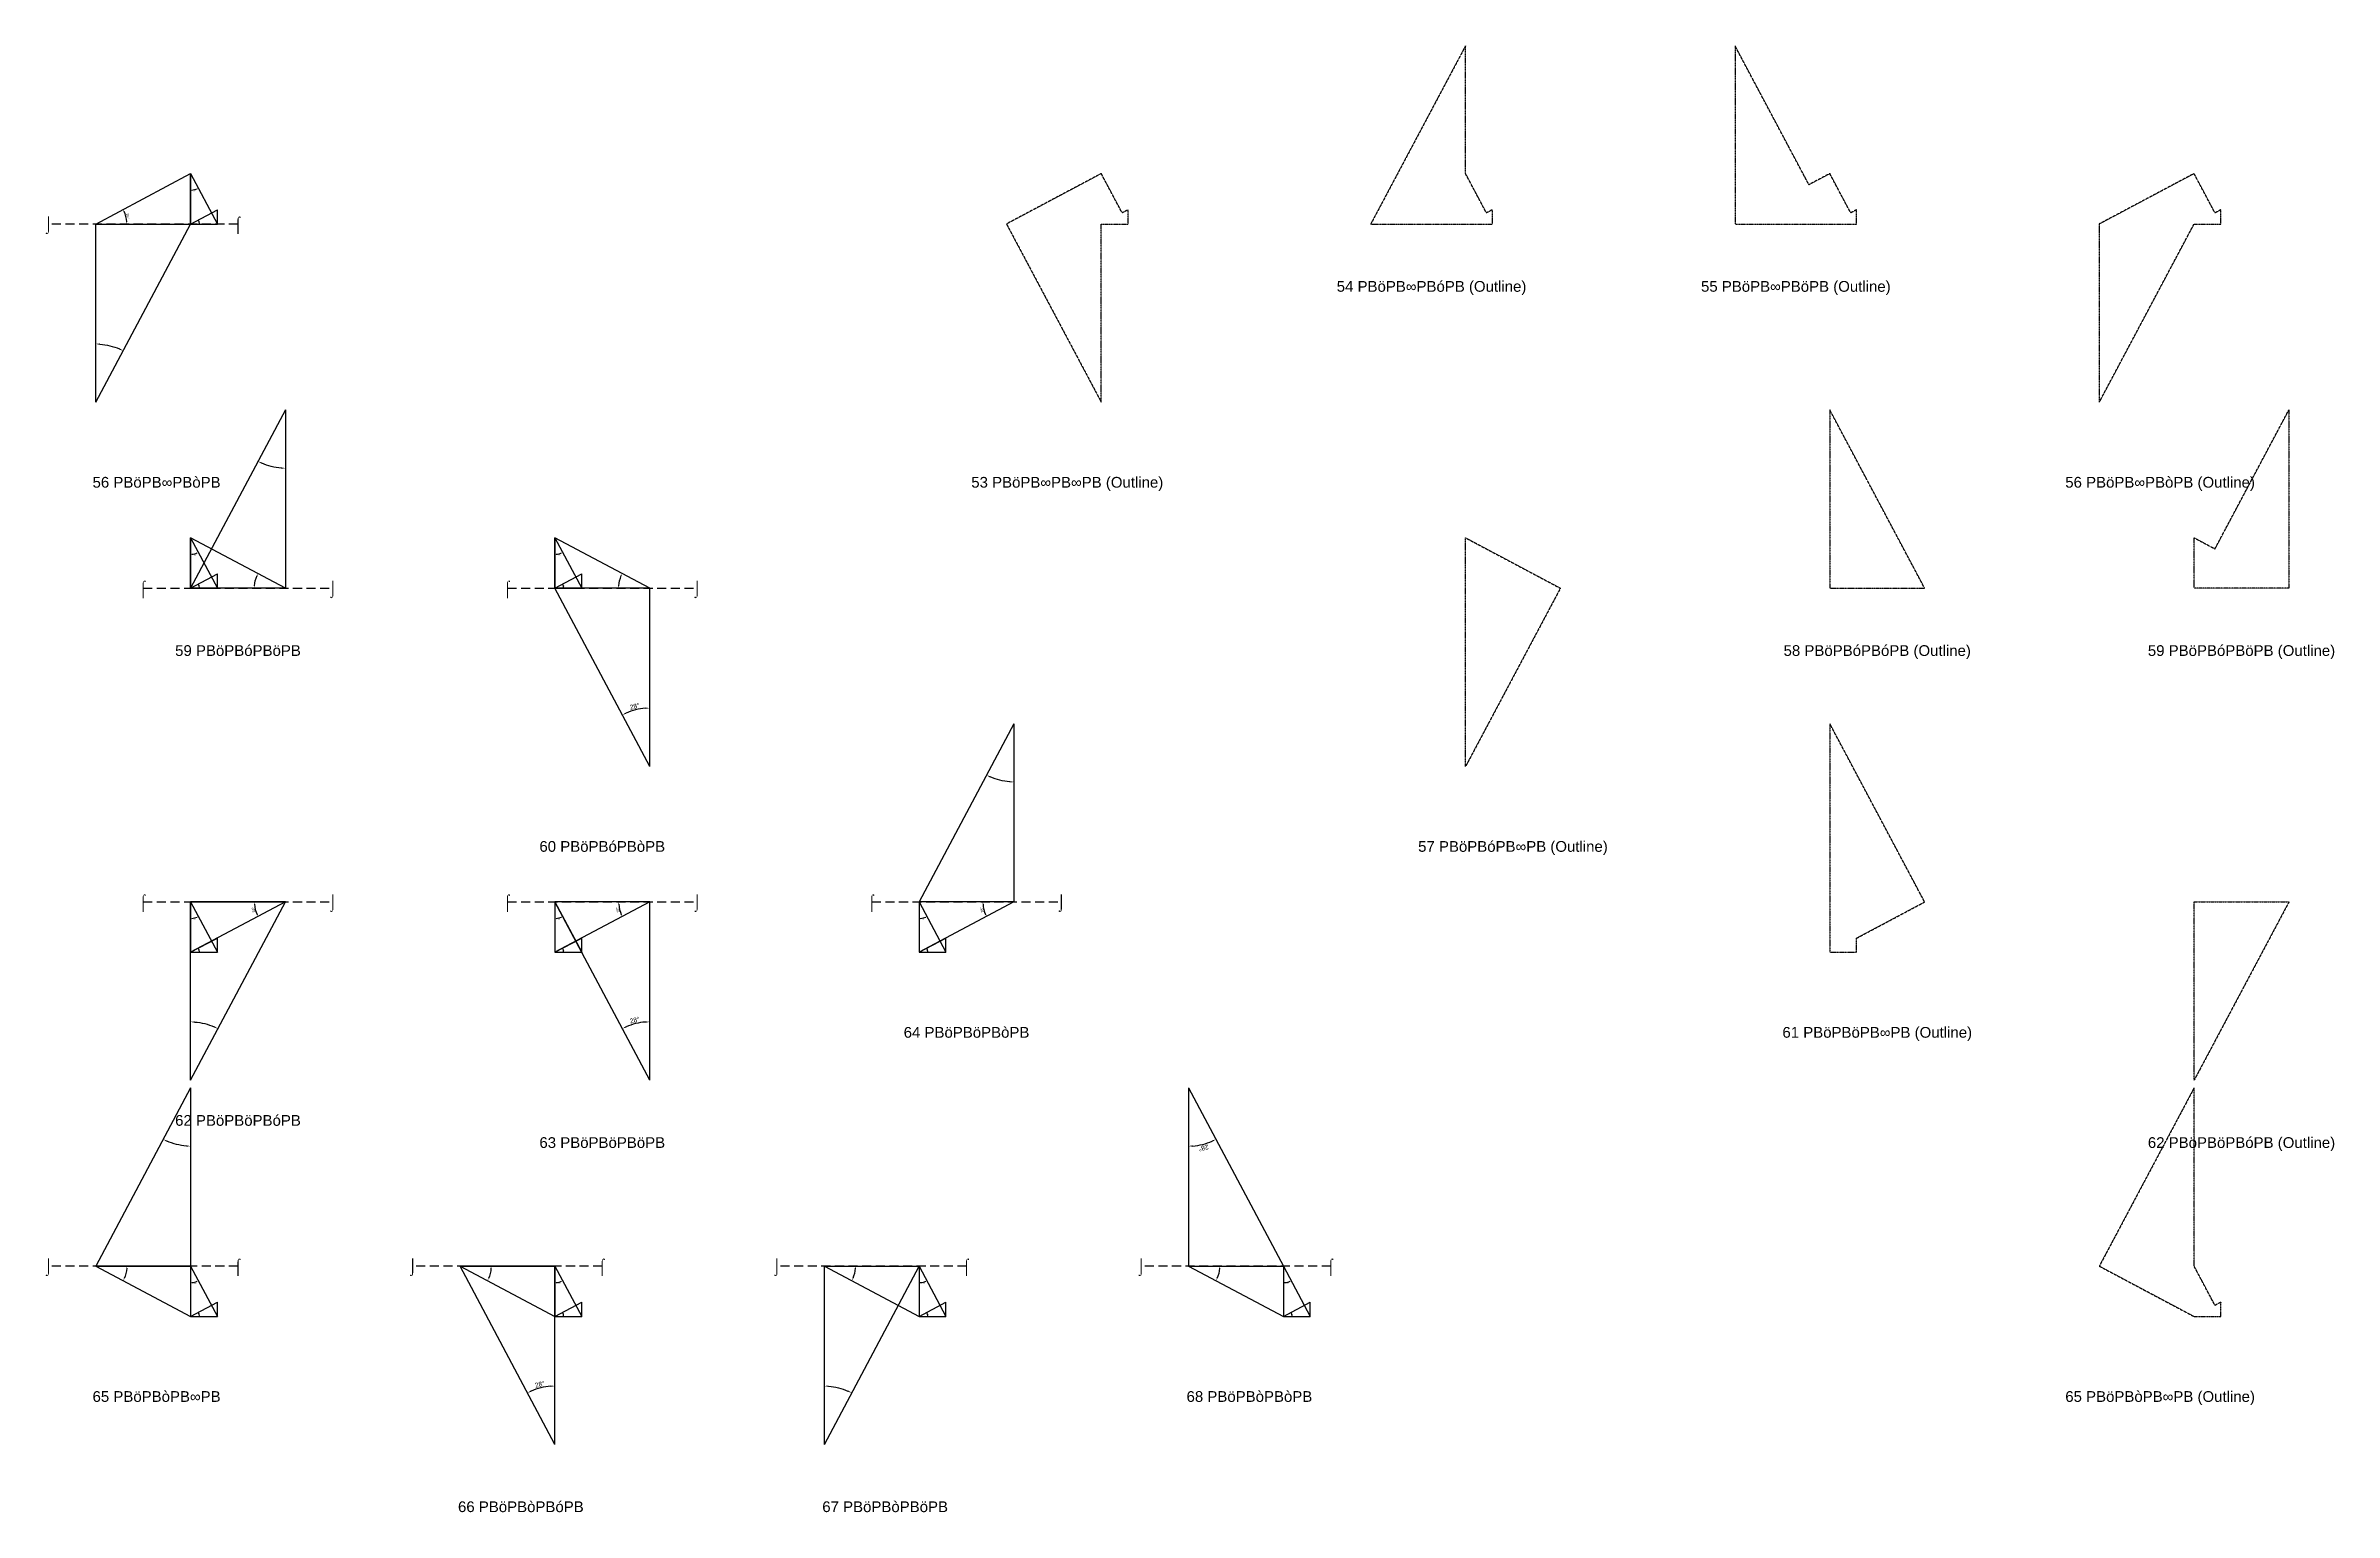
# Model space of a CAD drawing. Header units: millimetres. Extents: x 119083 to 3119777, y -5668141 to 24518.
# Drawn here: x 1069172 to 2349884, y -4578020 to -3757062 of the extents above; entities that cross this region are included whole.
import ezdxf
from ezdxf.enums import TextEntityAlignment as Align

# ---------------------------------------------------------------- set-up
doc = ezdxf.new("R2010")
doc.units = ezdxf.units.MM
doc.header["$PDMODE"] = 35
doc.linetypes.add('DASHED', pattern=[19.05, 12.7, -6.35])
for name, color, linetype in [('BASE', 170, 'Continuous'), ('HYPOTENUSE', 20, 'Continuous'), ('PERPENDICULAR', 90, 'Continuous')]:
    doc.layers.add(name, color=color, linetype=linetype)
doc.styles.add('Arial', font='arial.ttf')
doc.dimstyles.new('ISO-25', dxfattribs={"dimtxt": 250, "dimasz": 100, "dimexe": 1.25, "dimexo": 0.625, "dimgap": 100, "dimtad": 1, "dimdec": 0, "dimtxsty": 'Arial', "dimcen": 2.5, "dimadec": 0, "dimazin": 0, "dimtfac": 1, "dimtdec": 0, "dimtmove": 0, "dimatfit": 3, "dimfxl": 1, "dimarcsym": 0})

msp = doc.modelspace()

# ---------------------------------------------------------------- texts
at = {"linetype": 'DASHED', "ltscale": 100, "style": 'Arial'}
for s, p in [('⌡', (1070635, -3856847)), ('⌠', (1176749, -3856847)), ('54 PBöPB∞PBóPB (Outline)', (1844711, -3891772)), ('55 PBöPB∞PBöPB (Outline)', (2048574, -3891772)), ('56 PBöPB∞PBòPB', (1131192, -4001432)), ('53 PBöPB∞PB∞PB (Outline)', (1640849, -4001432)), ('56 PBöPB∞PBòPB (Outline)', (2252437, -4001432)), ('⌠', (1123692, -4060710)), ('⌡', (1229806, -4060710)), ('⌠', (1327555, -4060710)), ('⌡', (1433669, -4060710)), ('59 PBöPBóPBöPB', (1176749, -4095635)), ('58 PBöPBóPBóPB (Outline)', (2094131, -4095635)), ('59 PBöPBóPBöPB (Outline)', (2297994, -4095635)), ('60 PBöPBóPBòPB', (1380612, -4205294)), ('57 PBöPBóPB∞PB (Outline)', (1890268, -4205294)), ('⌠', (1123692, -4236362)), ('⌡', (1229806, -4236362)), ('⌠', (1327555, -4236362)), ('⌡', (1433669, -4236362)), ('⌠', (1531417, -4236362)), ('⌡', (1637531, -4236362)), ('64 PBöPBöPBòPB', (1584474, -4309371)), ('61 PBöPBöPB∞PB (Outline)', (2094131, -4309371)), ('62 PBöPBöPBóPB', (1176749, -4358662)), ('63 PBöPBöPBöPB', (1380612, -4371072)), ('62 PBöPBöPBóPB (Outline)', (2297994, -4371072)), ('⌡', (1070635, -4440224)), ('⌠', (1176749, -4440224)), ('⌡', (1274498, -4440224)), ('⌠', (1380612, -4440224)), ('⌡', (1478361, -4440224)), ('⌠', (1584474, -4440224)), ('⌡', (1682223, -4440224)), ('⌠', (1788337, -4440224)), ('65 PBöPBòPB∞PB', (1131192, -4513234)), ('68 PBöPBòPBòPB', (1742780, -4513234)), ('65 PBöPBòPB∞PB (Outline)', (2252437, -4513234)), ('66 PBöPBòPBóPB', (1335055, -4574935)), ('67 PBöPBòPBöPB', (1538917, -4574935))]:
    msp.add_text(s, height=6000, dxfattribs=at).set_placement(p, align=Align.MIDDLE_CENTER)

# ---------------------------------------------------------------- blocks, each defined once
blk = doc.blocks.new('*D2')
at = {"color": 0, "lineweight": -2, "ltscale": 100, "transparency": 16777216}
blk.add_arc((0, 0), 4906, 4.08845, 23.91155, dxfattribs=at)
at = {"color": 0, "ltscale": 100, "transparency": 16777216}
for points in [[(4432, 1963), (4537, 2014), (4332, 2303)], [(4952, 352), (4835, 348), (4906, 0)]]:
    blk.add_solid(points, dxfattribs=at)
at = {"layer": 'Defpoints', "color": 0, "ltscale": 100, "transparency": 16777216}
for p in [(15000, 7976), (0, 0), (0, 0), (4841, 796), (15000, 0)]:
    blk.add_point(p, dxfattribs=at)
at = {"color": 0, "ltscale": 100, "transparency": 16777216, "insert": (5055, 1260), "char_height": 400, "attachment_point": 5, "rotation": 284, "style": 'Arial'}
blk.add_mtext('28°', dxfattribs=at)
blk = doc.blocks.new('GTN')
at = {"layer": 'BASE'}
blk.add_line((0, 0), (15000, 0), dxfattribs=at)
at = {"layer": 'HYPOTENUSE'}
blk.add_line((0, 0), (15000, 7975.6), dxfattribs=at)
at = {"layer": 'PERPENDICULAR'}
blk.add_line((15000, 0), (15000, 7975.6), dxfattribs=at)
at = {"color": 4, "ltscale": 100}
dim = blk.add_angular_dim_2l(base=(4841, 795.6), line1=((0, 0), (15000, 0)), line2=((0, 0), (15000, 7975.6)), dimstyle='ISO-25', override={"dimtxt": 400, "dimasz": 350, "dimgap": 100}, dxfattribs=at)
dim.commit()
dim.dimension.update_dxf_attribs({"geometry": '*D2', "text_midpoint": (5055.4, 1260.5)})

# ---------------------------------------------------------------- linework, layer by layer
at = {"linetype": 'DASHED', "ltscale": 400}
for p, q in [((1176749, -3856847), (1070635, -3856847)), ((1123692, -4060710), (1229806, -4060710)), ((1327555, -4060710), (1433669, -4060710)), ((1123692, -4236362), (1229806, -4236362)), ((1327555, -4236362), (1433669, -4236362)), ((1531417, -4236362), (1637531, -4236362)), ((1176749, -4440224), (1070635, -4440224)), ((1380612, -4440224), (1274498, -4440224)), ((1584474, -4440224), (1478361, -4440224)), ((1788337, -4440224), (1682223, -4440224))]:
    msp.add_line(p, q, dxfattribs=at)
at = {"linetype": 'DASHED'}
for points in [[(1863740, -3757062), (1810683, -3856847), (1878740, -3856847), (1878740, -3848872), (1875434, -3850630), (1863740, -3828637)], [(2014546, -3856847), (2082603, -3856847), (2082603, -3848872), (2079296, -3850630), (2067603, -3828637), (2055909, -3834854), (2014546, -3757062)], [(1674877, -3856847), (1674877, -3848872), (1671571, -3850630), (1659877, -3828637), (1606820, -3856847), (1659877, -3956633), (1659877, -3856847)], [(2286465, -3856847), (2286465, -3848872), (2283159, -3850630), (2271465, -3828637), (2218408, -3856847), (2218408, -3956633), (2271465, -3856847)], [(2067603, -4060710), (2120659, -4060710), (2067603, -3960924)], [(2324522, -3960924), (2324522, -4060710), (2271465, -4060710), (2271465, -4032499), (2283159, -4038717)], [(1863740, -4160496), (1863740, -4032499), (1916797, -4060710)], [(2067603, -4264573), (2082603, -4264573), (2082603, -4256597), (2120659, -4236362), (2067603, -4136576)], [(2271465, -4236362), (2324522, -4236362), (2271465, -4336147)], [(2286465, -4468435), (2286465, -4460460), (2283159, -4462217), (2271465, -4440224), (2271465, -4340439), (2218408, -4440224), (2271465, -4468435)]]:
    msp.add_lwpolyline(points, close=True, dxfattribs=at)

# ---------------------------------------------------------------- block references
at = {"linetype": 'DASHED', "ltscale": 100, "yscale": 3.537132037454102, "zscale": 3.537132037454102}
for p, xscale in [((1097164, -3856847), 3.537132037454102), ((1203278, -4060710), -3.537132037454102), ((1407140, -4060710), -3.537132037454102)]:
    msp.add_blockref('GTN', p, dxfattribs=dict(at, xscale=xscale))
at = {"linetype": 'DASHED', "ltscale": 100}
for p, xscale, yscale, zscale, rotation in [((1150221, -3828637), 1.880726465346331, 1.880726465346331, 1.880726465346331, 270), ((1097164, -3956633), -6.652377834264311, 6.652377834264311, 6.652377834264311, 270), ((1203278, -3960924), -6.652377834264311, 6.652377834264311, 6.652377834264311, 90), ((1150221, -4032499), 1.880726465346331, 1.880726465346331, 1.880726465346331, 270), ((1354083, -4032499), 1.880726465346331, 1.880726465346331, 1.880726465346331, 270), ((1407140, -4160496), 6.652377834264311, 6.652377834264311, 6.652377834264311, 90), ((1611003, -4136576), -6.652377834264311, 6.652377834264311, 6.652377834264311, 90), ((1150221, -4236362), 1.880726465346331, 1.880726465346331, 1.880726465346331, 270), ((1203278, -4236362), 3.537132037454102, 3.537132037454102, 3.537132037454102, 180), ((1150221, -4336147), -6.652377834264341, 6.652377834264341, 6.652377834264341, 270), ((1354083, -4236362), 1.880726465346331, 1.880726465346331, 1.880726465346331, 270), ((1407140, -4236362), 3.537132037454102, 3.537132037454102, 3.537132037454102, 180), ((1407140, -4336147), 6.652377834264341, 6.652377834264341, 6.652377834264341, 90), ((1557946, -4236362), 1.880726465346331, 1.880726465346331, 1.880726465346331, 270), ((1611003, -4236362), 3.537132037454102, 3.537132037454102, 3.537132037454102, 180), ((1150221, -4340439), -6.652377834264341, 6.652377834264341, 6.652377834264341, 90), ((1708752, -4340439), 6.652377834264311, 6.652377834264311, 6.652377834264311, 270), ((1097164, -4440224), -3.537132037454102, 3.537132037454102, 3.537132037454102, 180), ((1150221, -4440224), 1.880726465346331, 1.880726465346331, 1.880726465346331, 270), ((1301026, -4440224), -3.537132037454102, 3.537132037454102, 3.537132037454102, 180), ((1354083, -4540010), 6.652377834264341, 6.652377834264341, 6.652377834264341, 90), ((1354083, -4440224), 1.880726465346331, 1.880726465346331, 1.880726465346331, 270), ((1504889, -4440224), -3.537132037454102, 3.537132037454102, 3.537132037454102, 180), ((1504889, -4540010), -6.652377834264341, 6.652377834264341, 6.652377834264341, 270), ((1557946, -4440224), 1.880726465346331, 1.880726465346331, 1.880726465346331, 270), ((1708752, -4440224), -3.537132037454102, 3.537132037454102, 3.537132037454102, 180), ((1761809, -4440224), 1.880726465346331, 1.880726465346331, 1.880726465346331, 270)]:
    msp.add_blockref('GTN', p, dxfattribs=dict(at, xscale=xscale, yscale=yscale, zscale=zscale, rotation=rotation))
at = {"linetype": 'DASHED'}
for p in [(1150221, -3856847), (1150221, -4060710), (1354083, -4060710), (1150221, -4264573), (1354083, -4264573), (1557946, -4264573), (1150221, -4468435), (1354083, -4468435), (1557946, -4468435), (1761809, -4468435)]:
    msp.add_blockref('GTN', p, dxfattribs=at)

msp.set_redraw_order([(e.dxf.handle, doc.entitydb.next_handle()) for e in msp.query("TEXT MTEXT ATTDEF DIMENSION ARC_DIMENSION")])  # texts and dimensions are drawn at this point

doc.saveas('drawing.dxf')
